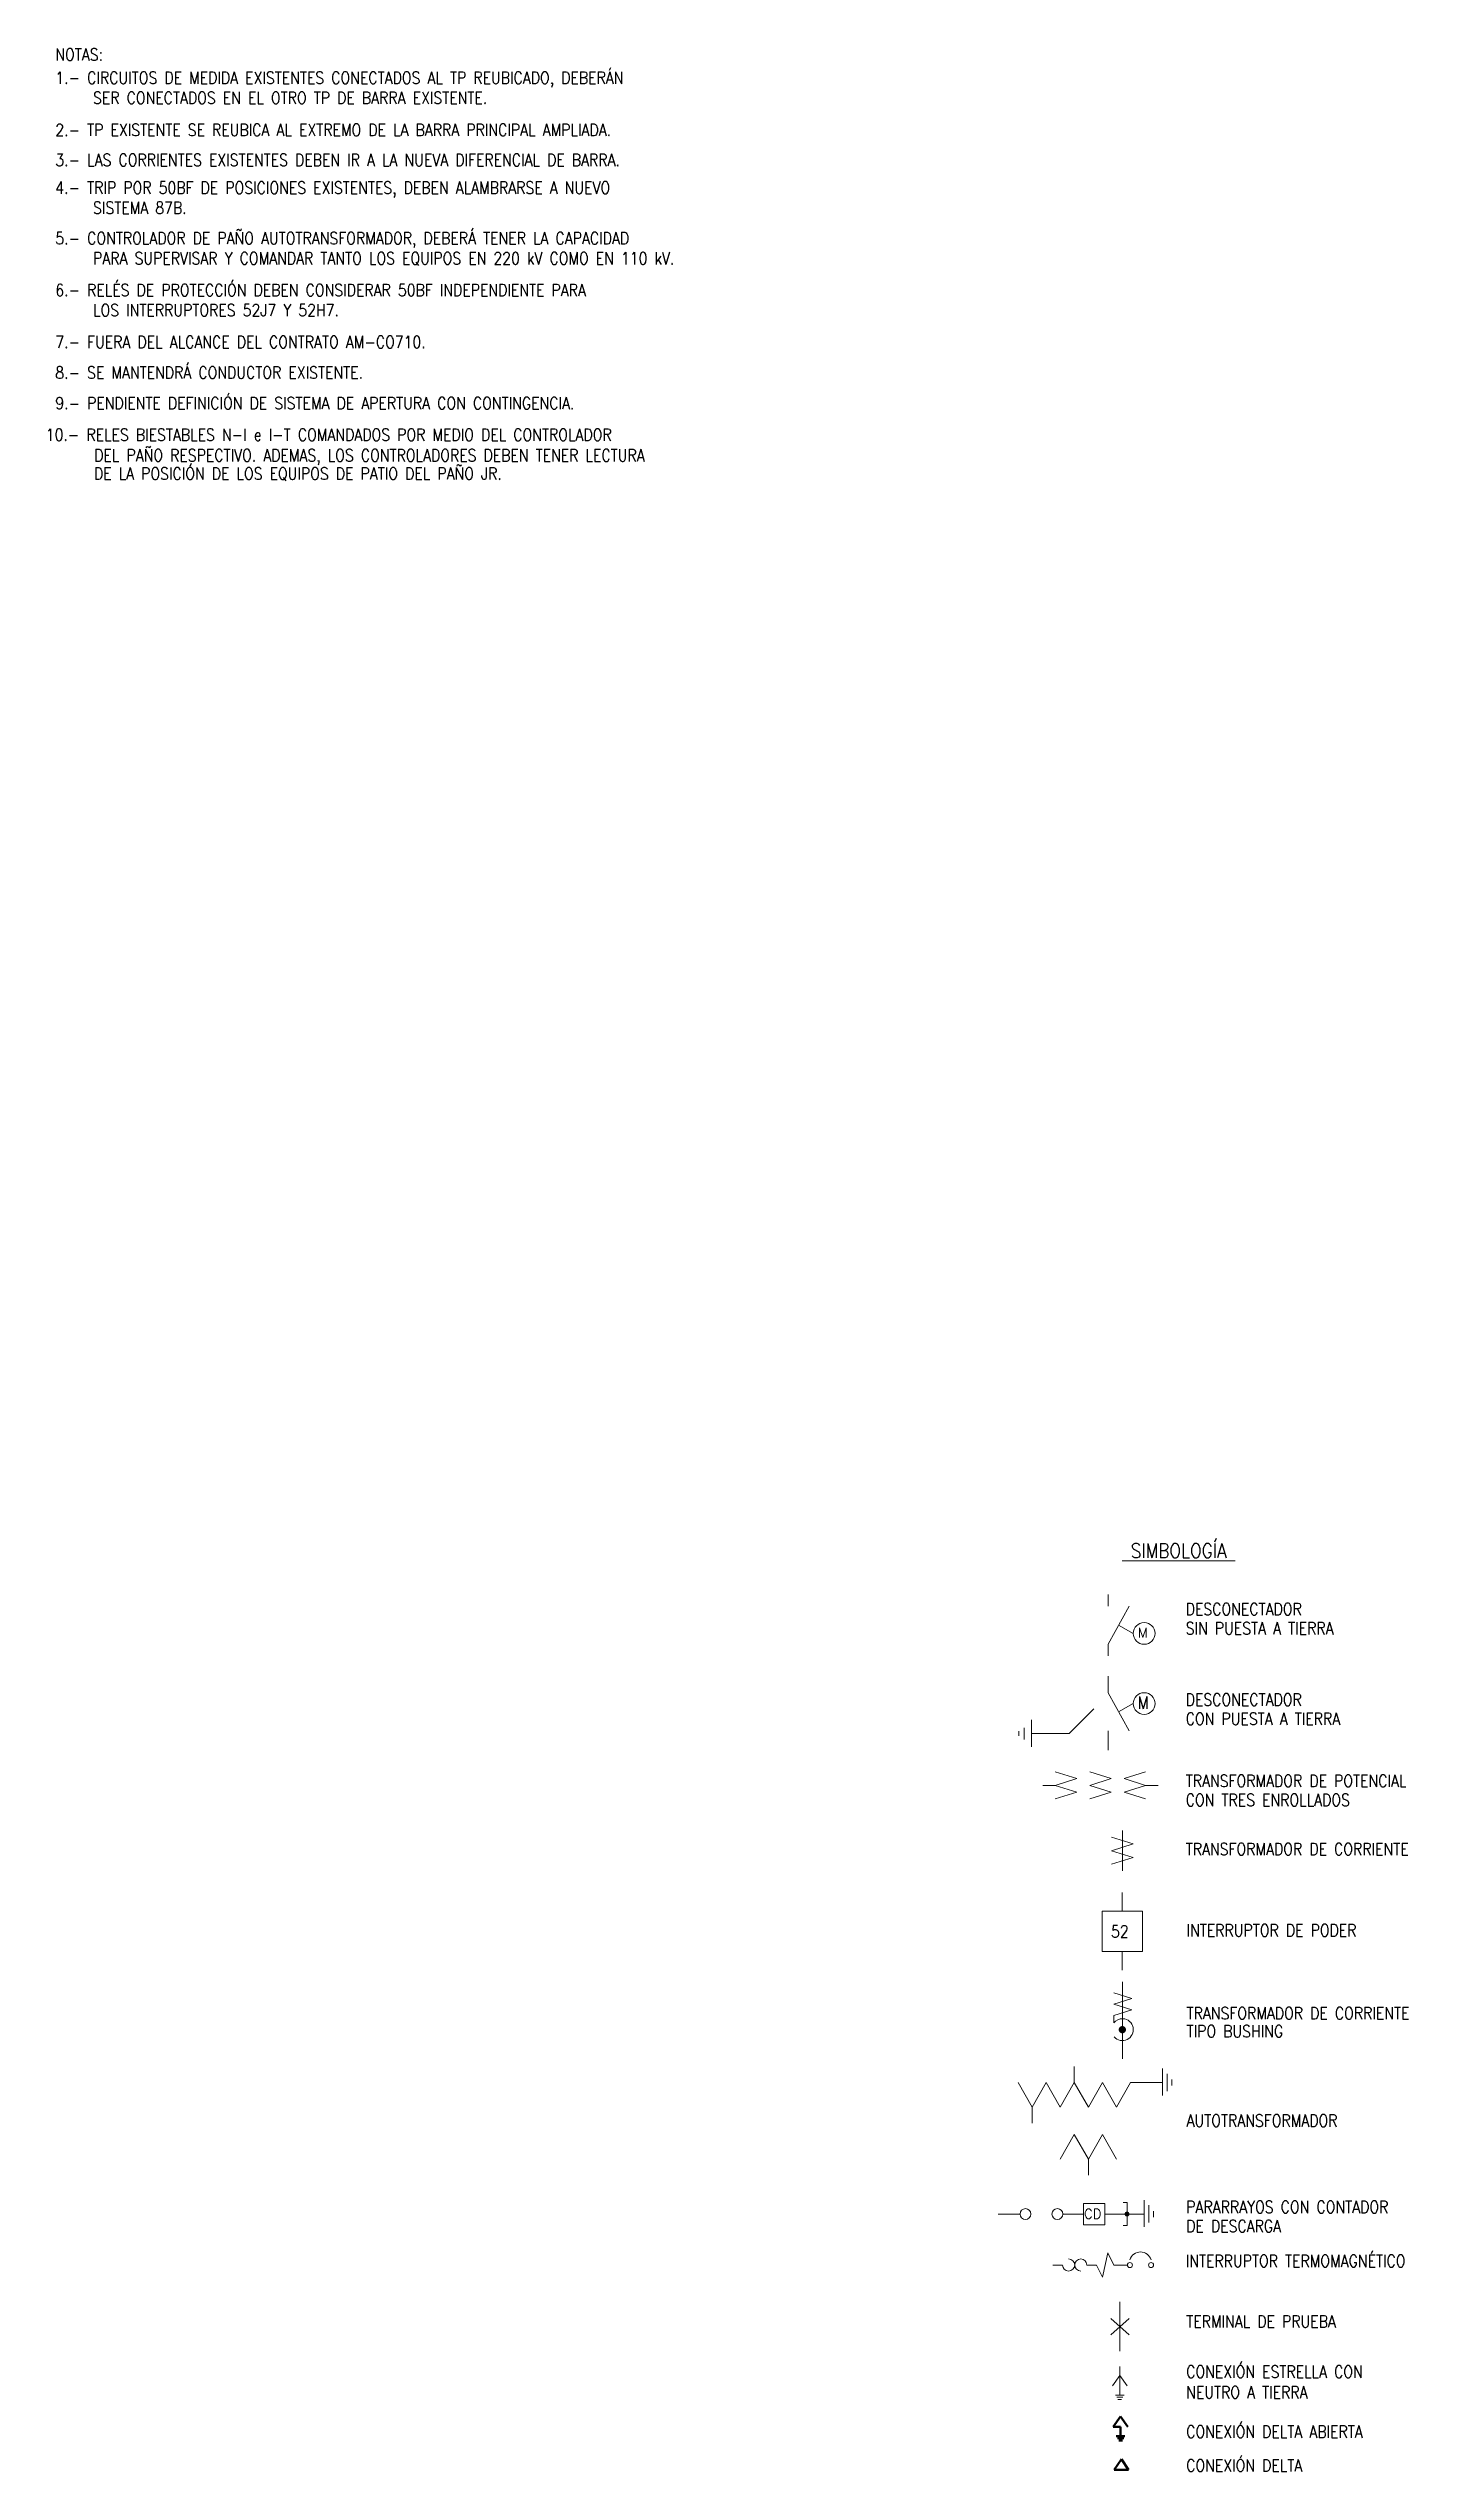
# Model space of a CAD drawing. Header units: millimetres. Extents: x -901 to 884, y -95 to 676.
# Drawn here: x -901.1 to -620.4, y -94.8 to 405.1 of the extents above; entities that cross this region are included whole.
import ezdxf

# ---------------------------------------------------------------- set-up
doc = ezdxf.new("R2010")
doc.units = ezdxf.units.MM
doc.header["$LTSCALE"] = 10
doc.layers.get('0').update_dxf_attribs({"lineweight": 5})
for name, color, linetype, lineweight in [('EL-CANALETAS', 94, 'Continuous', 0), ('EL-EQUIPOS ELECTRICOS', 3, 'Continuous', 0), ('EL-NIVEL-220kV', 84, 'Continuous', 0), ('IG-SIMBOLOGIAS', 151, 'Continuous', 0), ('IG-SOLDADURAS', 6, 'Continuous', 0), ('IG-TEXTOS', 2, 'Continuous', 0)]:
    doc.layers.add(name, color=color, linetype=linetype, lineweight=lineweight)
doc.layers.get('IG-SOLDADURAS').off()
doc.styles.add('Romans', font='romans.shx')

msp = doc.modelspace()

# ---------------------------------------------------------------- texts
at = {"layer": 'IG-TEXTOS', "style": 'Romans', "width": 0.85}
for s, height, p in [('NOTAS:', 2.5, (-899.64, 402.6)), ('1.- CIRCUITOS DE MEDIDA EXISTENTES CONECTADOS AL TP REUBICADO, DEBERÁN', 2.5, (-899.64, 397.8)), ('SER CONECTADOS EN EL OTRO TP DE BARRA EXISTENTE.', 2.5, (-891.86, 393.66)), ('2.- TP EXISTENTE SE REUBICA AL EXTREMO DE LA BARRA PRINCIPAL AMPLIADA.', 2.5, (-899.64, 387.04)), ('3.- LAS CORRIENTES EXISTENTES DEBEN IR A LA NUEVA DIFERENCIAL DE BARRA.', 2.5, (-899.64, 380.85)), ('4.- TRIP POR 50BF DE POSICIONES EXISTENTES, DEBEN ALAMBRARSE A NUEVO ', 2.5, (-899.64, 375.12)), ('SISTEMA 87B.', 2.5, (-891.86, 370.98)), ('5.- CONTROLADOR DE PAÑO AUTOTRANSFORMADOR, DEBERÁ TENER LA CAPACIDAD', 2.5, (-899.64, 364.7)), ('PARA SUPERVISAR Y COMANDAR TANTO LOS EQUIPOS EN 220 kV COMO EN 110 kV.', 2.5, (-891.86, 360.56)), ('6.- RELÉS DE PROTECCIÓN DEBEN CONSIDERAR 50BF INDEPENDIENTE PARA', 2.5, (-899.64, 354)), ('LOS INTERRUPTORES 52J7 Y 52H7.', 2.5, (-891.86, 349.86)), ('7.- FUERA DEL ALCANCE DEL CONTRATO AM-CO710.', 2.5, (-899.64, 343.29)), ('8.- SE MANTENDRÁ CONDUCTOR EXISTENTE.', 2.5, (-899.64, 336.98)), ('9.- PENDIENTE DEFINICIÓN DE SISTEMA DE APERTURA CON CONTINGENCIA.', 2.5, (-899.64, 330.67)), ('10.- RELES BIESTABLES N-I e I-T COMANDADOS POR MEDIO DEL CONTROLADOR ', 2.5, (-901.61, 324.16)), ('DEL PAÑO RESPECTIVO. ADEMAS, LOS CONTROLADORES DEBEN TENER LECTURA ', 2.5, (-891.62, 319.91)), ('DE LA POSICIÓN DE LOS EQUIPOS DE PATIO DEL PAÑO JR.', 2.5, (-891.68, 316.14)), ('%%U SIMBOLOGÍA ', 3, (-679.51, 93.68)), ('SIN PUESTA A TIERRA', 2.5, (-666.42, 77.92)), ('DESCONECTADOR', 2.5, (-666.42, 81.87)), ('DESCONECTADOR', 2.5, (-666.42, 63.2)), ('CON PUESTA A TIERRA', 2.5, (-666.42, 59.26)), ('TRANSFORMADOR DE POTENCIAL', 2.5, (-666.42, 46.44)), ('CON TRES ENROLLADOS', 2.5, (-666.42, 42.5)), ('TRANSFORMADOR DE CORRIENTE', 2.5, (-666.42, 32.37)), ('INTERRUPTOR DE PODER', 2.5, (-666.25, 15.61)), ('TRANSFORMADOR DE CORRIENTE', 2.5, (-666.25, -1.5)), ('TIPO BUSHING', 2.5, (-666.25, -5.21)), ('AUTOTRANSFORMADOR', 2.5, (-666.25, -23.65)), ('PARARRAYOS CON CONTADOR', 2.5, (-666.32, -41.47)), ('DE DESCARGA', 2.5, (-666.32, -45.41)), ('INTERRUPTOR TERMOMAGNÉTICO', 2.5, (-666.42, -52.61)), ('TERMINAL DE PRUEBA', 2.5, (-666.32, -65.09)), ('CONEXIÓN ESTRELLA CON', 2.5, (-666.32, -75.45)), ('NEUTRO A TIERRA', 2.5, (-666.32, -79.7)), ('CONEXIÓN DELTA ABIERTA', 2.5, (-666.32, -87.83)), ('CONEXIÓN DELTA', 2.5, (-666.32, -94.8))]:
    msp.add_text(s, height=height, dxfattribs=at).set_placement(p)

# ---------------------------------------------------------------- blocks, each defined once
blk = doc.blocks.new('tierr')
at = {"layer": 'IG-SIMBOLOGIAS', "color": 151, "lineweight": 50}
for p, q in [((-3, 0), (0, 4.35)), ((0, 0), (-3, 0)), ((3, 0), (0, 4.35)), ((0, 0), (0, -3.77)), ((0, -3.77), (-1.8, -3.77)), ((-1.28, -4.67), (1.28, -4.67)), ((-0.76, -5.57), (0.76, -5.57)), ((0, -3.77), (1.8, -3.77))]:
    blk.add_line(p, q, dxfattribs=at)
blk = doc.blocks.new('tier')
at = {"layer": 'IG-SIMBOLOGIAS', "color": 151, "lineweight": 5}
for p, q in [((90.77, 586.98), (93.77, 591.33)), ((93.77, 594.98), (93.77, 583.22)), ((96.77, 586.98), (93.77, 591.33)), ((93.77, 583.22), (91.97, 583.22)), ((92.49, 582.32), (95.05, 582.32)), ((93.01, 581.42), (94.53, 581.42)), ((93.77, 583.22), (95.57, 583.22))]:
    blk.add_line(p, q, dxfattribs=at)
blk = doc.blocks.new('TC TIPO BUSHING')
at = {"layer": 'EL-EQUIPOS ELECTRICOS', "color": 3}
blk.add_line((698.91, 462.06), (698.91, 460.56), dxfattribs=at)
blk.add_lwpolyline([(698.91, 466.75), (702.67, 465.58), (698.91, 464.41), (702.67, 463.23), (698.91, 462.06)], dxfattribs=at)
at = {"layer": 'EL-EQUIPOS ELECTRICOS', "color": 3, "const_width": 0.75}
blk.add_lwpolyline([(700.31, 459.16, 1), (701.06, 459.16, 1)], format="xyb", close=True, dxfattribs=at)
at = {"layer": 'EL-EQUIPOS ELECTRICOS', "color": 3}
for start, end in [(87.3752, 141.7342), (220.767, 87.3752)]:
    blk.add_arc((700.69, 459.16), 2.26, start, end, dxfattribs=at)
blk = doc.blocks.new('INT. PODER')
at = {"layer": 'EL-EQUIPOS ELECTRICOS', "color": 3}
for p, q in [((437.63, 495.41), (437.63, 499.29)), ((437.63, 483.23), (437.63, 487.11))]:
    blk.add_line(p, q, dxfattribs=at)
blk.add_lwpolyline([(433.49, 495.41), (433.49, 487.11), (441.78, 487.11), (441.78, 495.41)], close=True, dxfattribs=at)
at = {"layer": 'IG-TEXTOS', "style": 'Romans', "width": 0.85}
blk.add_text('52', height=2.5, dxfattribs=at).set_placement((435.3, 489.99))
blk = doc.blocks.new('DESC. PAT')
at = {"layer": 'EL-EQUIPOS ELECTRICOS', "color": 3}
for p, q in [((437.63, 445.54), (437.63, 448.97)), ((425.6, 437.17), (429.59, 437.17)), ((437.63, 433.71), (437.63, 437.7))]:
    blk.add_line(p, q, dxfattribs=at)
for points in [[(437.63, 445.54), (441.96, 437.7)], [(429.59, 437.17), (434.71, 442.25)], [(425.6, 437.17), (421.86, 437.17)]]:
    blk.add_lwpolyline(points, dxfattribs=at)
at = {"layer": 'IG-SIMBOLOGIAS', "color": 151}
for points in [[(421.86, 439.95), (421.86, 434.38)], [(439.8, 441.62), (442.84, 443.32)], [(419.19, 437.63), (419.19, 436.7)], [(420.35, 438.33), (420.35, 435.89)]]:
    blk.add_lwpolyline(points, dxfattribs=at)
blk.add_circle((445.08, 443.32), 2.24, dxfattribs=at)
at = {"layer": 'IG-TEXTOS', "style": 'Romans', "width": 0.85}
blk.add_text('M', height=2.5, dxfattribs=at).set_placement((443.78, 442.27))
blk = doc.blocks.new('DESC.')
at = {"layer": 'EL-EQUIPOS ELECTRICOS', "color": 3}
for p, q in [((437.63, 547.22), (437.63, 544.82)), ((437.63, 536.98), (437.63, 534.59))]:
    blk.add_line(p, q, dxfattribs=at)
blk.add_lwpolyline([(437.63, 536.98), (441.96, 544.82)], dxfattribs=at)
at = {"layer": 'IG-SIMBOLOGIAS', "color": 151}
blk.add_lwpolyline([(439.8, 540.91), (442.84, 539.2)], dxfattribs=at)
blk.add_circle((445.08, 539.2), 2.24, dxfattribs=at)
at = {"layer": 'IG-TEXTOS', "style": 'Romans'}
blk.add_text('M', height=2, dxfattribs=at).set_placement((443.78, 538.32))
blk = doc.blocks.new('DIAG-27')
blk.add_lwpolyline([(3.2, 1), (-3.2, -1), (3.2, -3), (-3.2, -5), (3.2, -7)])
blk = doc.blocks.new('TP')
at = {"layer": 'EL-EQUIPOS ELECTRICOS', "color": 3}
for p, q in [((348.47, 180.42), (345.89, 180.42)), ((369.69, 180.42), (367.11, 180.42))]:
    blk.add_line(p, q, dxfattribs=at)
for p, xscale, yscale, zscale in [((350.7, 182.5), -0.6956521721738735, 0.6956521721739134, 0.6956521721739131), ((357.79, 182.5), -0.6956521721738735, 0.6956521721739134, 0.6956521721739131), ((364.88, 182.5), 0.6956521721738735, 0.6956521721738735, 0.6956521721738735)]:
    blk.add_blockref('DIAG-27', p, dxfattribs=dict(at, xscale=xscale, yscale=yscale, zscale=zscale))
blk = doc.blocks.new('INT. TERMOGNETICO')
at = {"layer": 'IG-SIMBOLOGIAS', "linetype": 'Continuous'}
for p, q in [((314.82, 191.43), (316.81, 191.43)), ((323.8, 191.43), (321.8, 191.43)), ((330.19, 191.43), (327.42, 191.43))]:
    blk.add_line(p, q, dxfattribs=at)
blk.add_lwpolyline([(327.42, 191.43), (326.17, 193.93), (325.05, 188.94), (323.8, 191.43)], dxfattribs=at)
for centre in [(330.71, 191.43), (335.06, 191.43)]:
    blk.add_circle(centre, 0.522, dxfattribs=at)
for centre, radius, start, end in [((318.06, 191.43), 1.25, 180, 90), ((320.56, 191.43), 1.25, 0, 270), ((332.89, 191.86), 2.26, 15.9459, 163.5771)]:
    blk.add_arc(centre, radius, start, end, dxfattribs=at)
blk = doc.blocks.new('TERMINAL DE PRUEBA')
at = {"layer": 'IG-SIMBOLOGIAS', "color": 151}
for p, q in [((353.68, 260.53), (352.12, 259.11)), ((352.12, 260.53), (353.68, 259.11))]:
    blk.add_line(p, q, dxfattribs=at)
blk = doc.blocks.new('PARARRAYO')
at = {"layer": 'EL-CANALETAS'}
blk.add_line((419.31, 121.33), (414.75, 121.33), dxfattribs=at)
blk.add_lwpolyline([(410.34, 121.33), (406.06, 121.33)], dxfattribs=at)
at = {"layer": 'EL-EQUIPOS ELECTRICOS', "color": 3}
blk.add_lwpolyline([(414.75, 123.53), (410.34, 123.53), (410.34, 119.13), (414.75, 119.13)], close=True, dxfattribs=at)
for centre in [(398.36, 121.33), (404.94, 121.33)]:
    blk.add_circle(centre, 1.12, dxfattribs=at)
at = {"layer": 'IG-SIMBOLOGIAS'}
for p, q in [((419.31, 123.69), (418.49, 123.69)), ((419.31, 118.97), (418.49, 118.97))]:
    blk.add_line(p, q, dxfattribs=at)
at = {"layer": 'IG-SIMBOLOGIAS', "color": 151}
blk.add_line((419.56, 121.33), (422.86, 121.33), dxfattribs=at)
at = {"layer": 'IG-SIMBOLOGIAS', "const_width": 0.504}
blk.add_lwpolyline([(419.56, 121.33, -1), (419.06, 121.33, -1)], format="xyb", close=True, dxfattribs=at)
at = {"layer": 'IG-SIMBOLOGIAS'}
blk.add_lwpolyline([(419.31, 118.97), (419.31, 123.69)], dxfattribs=at)
at = {"layer": 'IG-SIMBOLOGIAS', "color": 151}
for points in [[(422.86, 118.69), (422.86, 124.22)], [(423.84, 119.57), (423.84, 123.16)], [(424.78, 120.71), (424.78, 121.95)]]:
    blk.add_lwpolyline(points, dxfattribs=at)
at = {"layer": 'IG-TEXTOS', "style": 'Romans'}
blk.add_text('CD', height=2, dxfattribs=at).set_placement((410.45, 120.38))
blk = doc.blocks.new('TC')
at = {"layer": 'EL-EQUIPOS ELECTRICOS', "color": 3}
for p, q in [((400.53, 341.34), (404.98, 339.94)), ((404.98, 339.94), (400.53, 338.55)), ((402.76, 342.69), (402.76, 340.64)), ((402.76, 334.41), (402.76, 340.64)), ((400.53, 338.55), (404.98, 337.16)), ((404.98, 337.16), (400.53, 335.77)), ((402.76, 336.47), (402.76, 334.41))]:
    blk.add_line(p, q, dxfattribs=at)
blk = doc.blocks.new('delta')
at = {"layer": 'IG-SIMBOLOGIAS', "color": 151, "lineweight": 50}
for p, q in [((753.21, 394.93), (754.71, 397.11)), ((756.21, 394.93), (753.21, 394.93)), ((756.21, 394.93), (754.71, 397.11))]:
    blk.add_line(p, q, dxfattribs=at)
blk = doc.blocks.new('Autotransformador')
at = {"layer": 'EL-EQUIPOS ELECTRICOS'}
for p, q in [((855.76, 545.03), (852.87, 550.11)), ((855.76, 545.03), (858.65, 550.11)), ((861.55, 545.03), (858.65, 550.11)), ((861.55, 545.03), (864.44, 550.11)), ((864.44, 553.42), (864.44, 550.11)), ((867.33, 545.03), (864.44, 550.11)), ((867.33, 545.03), (870.22, 550.11)), ((873.11, 545.03), (870.22, 550.11)), ((873.11, 545.03), (876, 550.11)), ((876, 550.11), (879.31, 550.11)), ((855.76, 545.03), (855.76, 541.72)), ((861.55, 534.3), (864.44, 539.38)), ((867.33, 534.3), (864.44, 539.38)), ((867.33, 534.3), (870.22, 539.38)), ((873.11, 534.3), (870.22, 539.38)), ((867.33, 534.3), (867.33, 530.99))]:
    blk.add_line(p, q, dxfattribs=at)

# ---------------------------------------------------------------- linework, layer by layer
at = {"layer": 'EL-NIVEL-220kV'}
msp.add_line((-679.49, 6.25), (-679.49, -9.66), dxfattribs=at)
at = {"layer": 'EL-NIVEL-220kV', "lineweight": 5}
for p, q in [((-700.6, -41.68), (-705.12, -41.68)), ((-679.98, -59.8), (-679.98, -64.92)), ((-679.98, -64.92), (-679.98, -69.95))]:
    msp.add_line(p, q, dxfattribs=at)
at = {"layer": 'IG-SIMBOLOGIAS', "color": 151}
msp.add_line((-674.53, -14.55), (-671.24, -14.55), dxfattribs=at)
for points in [[(-671.24, -17.19), (-671.24, -11.66)], [(-670.26, -16.3), (-670.26, -12.72)], [(-669.31, -15.17), (-669.31, -13.92)]]:
    msp.add_lwpolyline(points, dxfattribs=at)

# ---------------------------------------------------------------- block references
for name, p in [('TP', (-1041.8, -133.65)), ('TC', (-1082.25, -305.27)), ('TC TIPO BUSHING', (-1380.18, -462.8))]:
    msp.add_blockref(name, p)
at = {"lineweight": 5}
msp.add_blockref('delta', (-1434.41, -489.38), dxfattribs=at)
at = {"layer": 'IG-SIMBOLOGIAS', "lineweight": 5}
msp.add_blockref('INT. TERMOGNETICO', (-1008.64, -243.62), dxfattribs=at)
at = {"layer": 'IG-SIMBOLOGIAS', "lineweight": 5, "xscale": 2.4, "yscale": 2.4, "zscale": 2.4}
msp.add_blockref('TERMINAL DE PRUEBA', (-1526.93, -688.49), dxfattribs=at)
at = {"layer": 'IG-SIMBOLOGIAS', "color": 0, "linetype": 'Continuous', "lineweight": 5, "xscale": 0.5, "yscale": 0.5, "zscale": 0.5}
for name, p in [('tier', (-726.9, -370.63)), ('tierr', (-679.86, -85.6))]:
    msp.add_blockref(name, p, dxfattribs=at)
at = {"layer": 'IG-SOLDADURAS'}
msp.add_blockref('Autotransformador', (-1553.84, -564.66), dxfattribs=at)
at = {"layer": 'IG-TEXTOS'}
for name, p in [('DESC.', (-1120.07, -461.08)), ('DESC. PAT', (-1120.07, -379.69)), ('INT. PODER', (-1117.14, -474.62)), ('PARARRAYO', (-1097.84, -163.01))]:
    msp.add_blockref(name, p, dxfattribs=at)

msp.set_redraw_order([(e.dxf.handle, doc.entitydb.next_handle()) for e in msp.query("TEXT MTEXT ATTDEF DIMENSION ARC_DIMENSION")])  # texts and dimensions are drawn at this point

doc.saveas('drawing.dxf')
